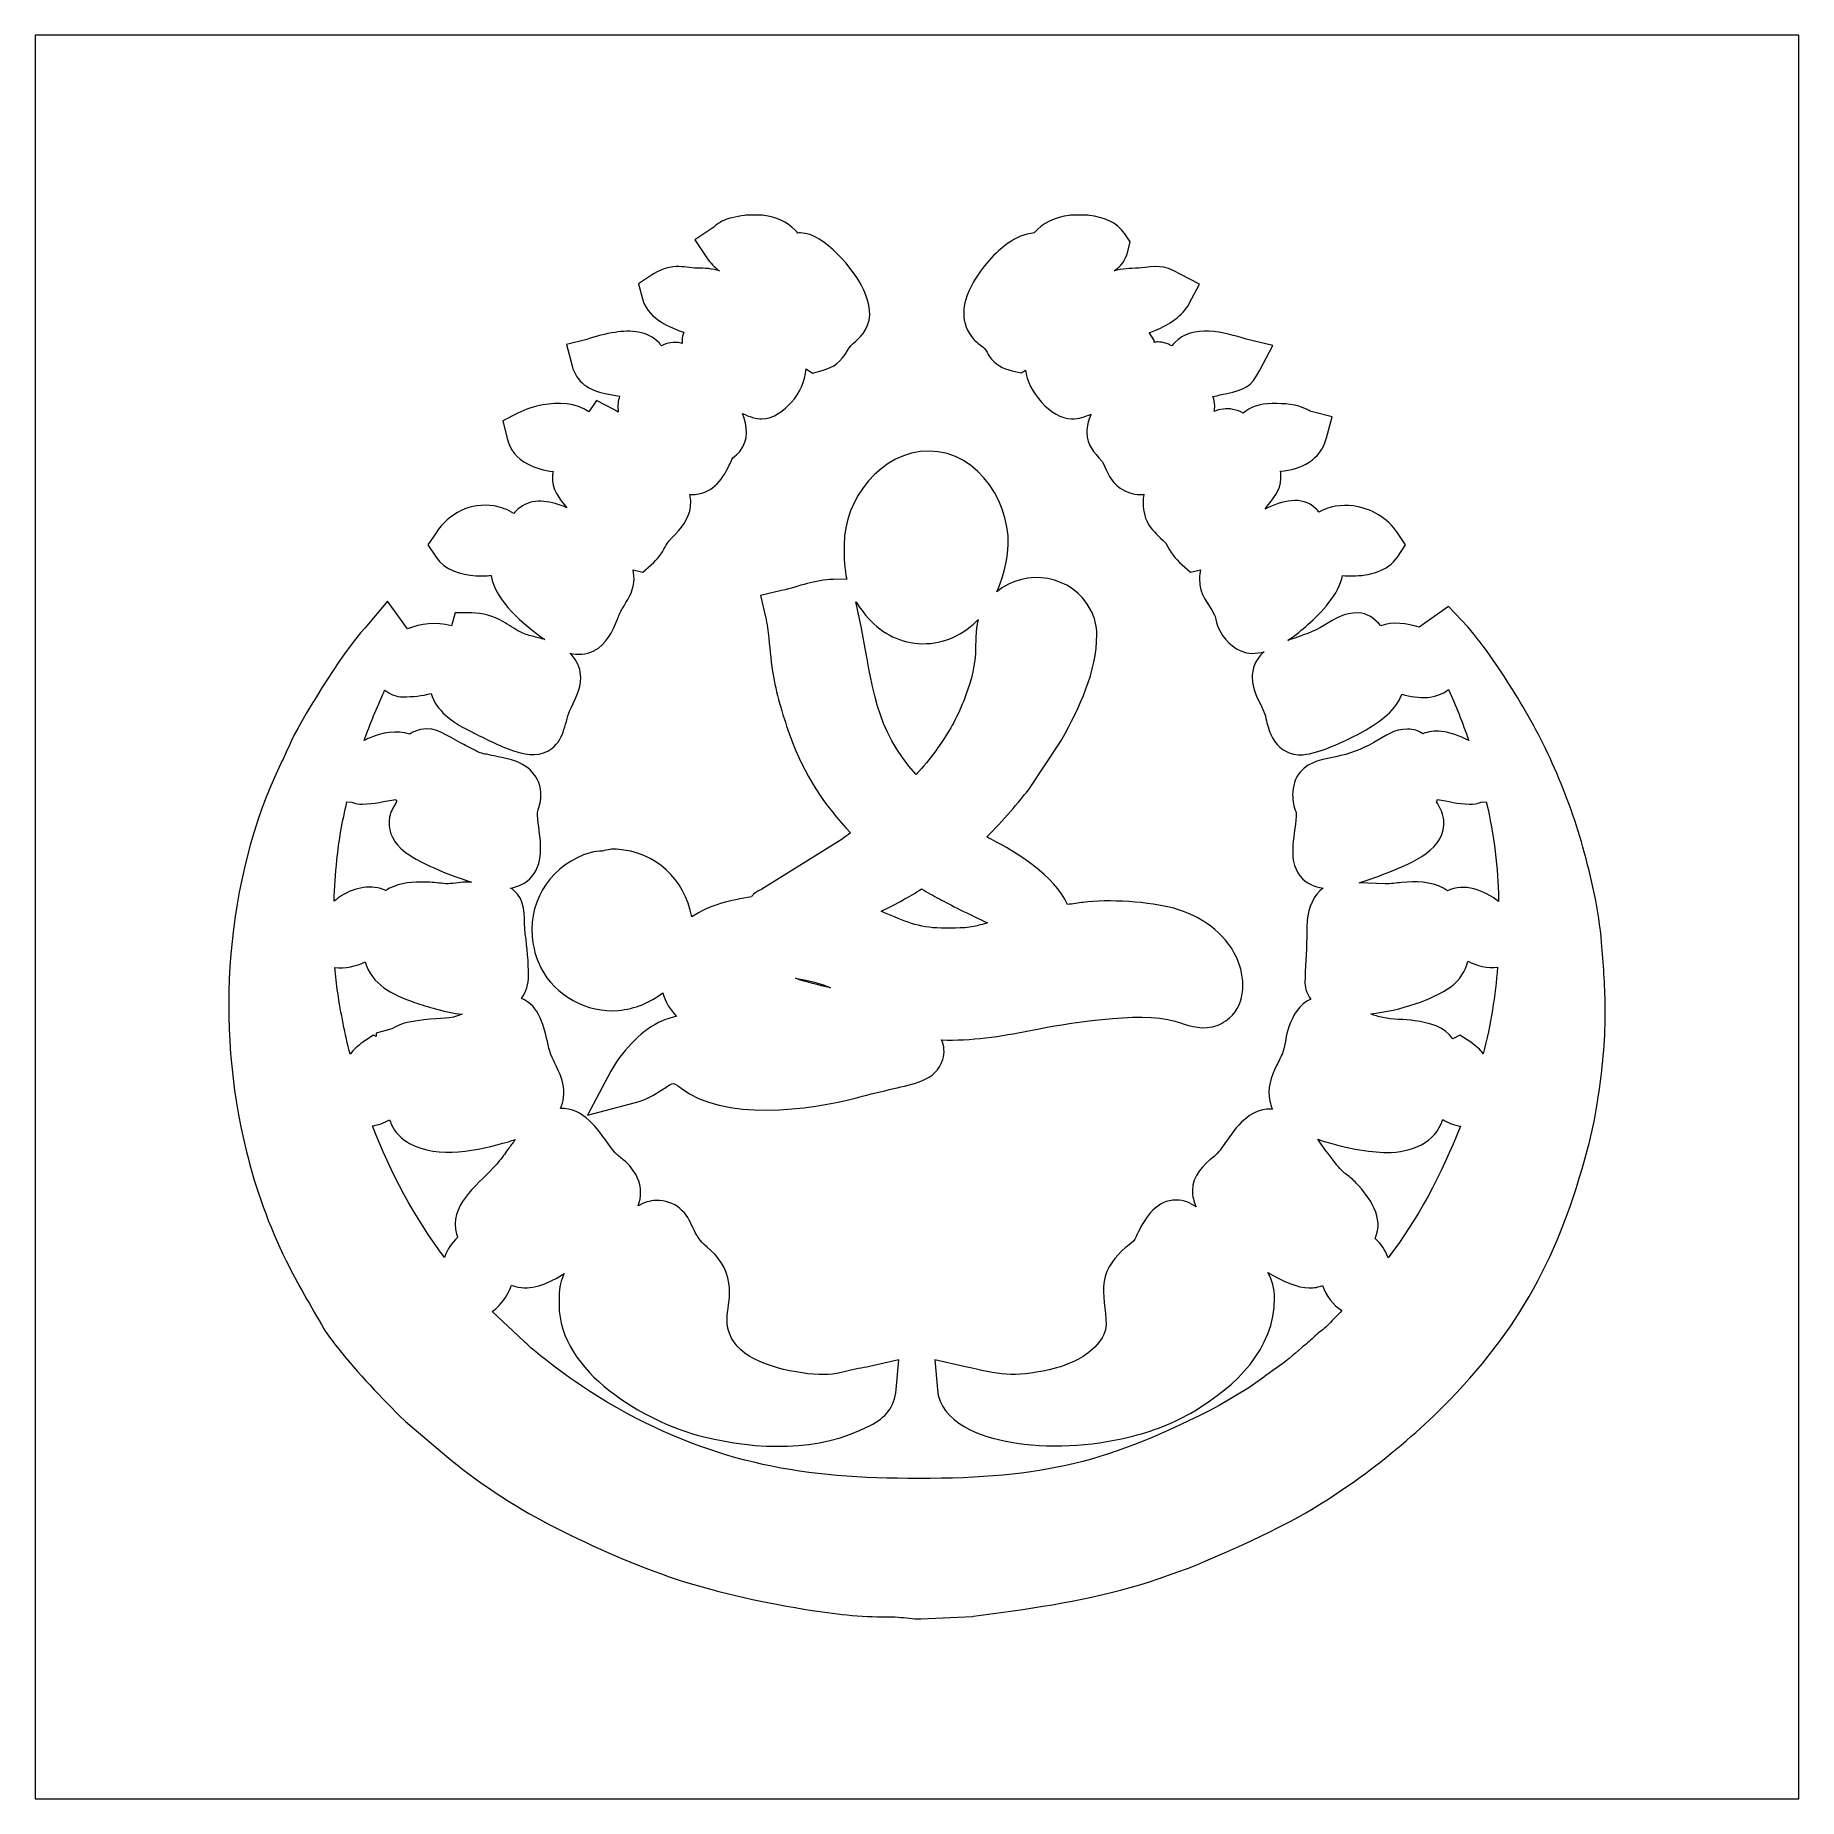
# Model space of a CAD drawing. Header units: inches. Extents: x 2.32 to 5.16, y 8.5 to 11.34.
import ezdxf

# ---------------------------------------------------------------- set-up
doc = ezdxf.new("R2010")
doc.units = ezdxf.units.IN
doc.header["$MEASUREMENT"] = 0
doc.layers.add('Layer 1', color=7, linetype='Continuous')

msp = doc.modelspace()

# ---------------------------------------------------------------- linework, layer by layer
at = {"layer": 'Layer 1', "color": 250, "lineweight": 18}
msp.add_lwpolyline([(2.3171, 8.5), (5.1585, 8.5), (5.1585, 11.3415), (2.3171, 11.3415), (2.3171, 8.5)], close=True, dxfattribs=at)
at = {"layer": 'Layer 1', "color": 250, "lineweight": 9}
for points, knots in [([(3.2886, 9.4553), (3.2972, 9.4606), (3.3069, 9.4639), (3.3179, 9.4639), (3.3179, 9.4639), (3.3319, 9.4639), (3.3451, 9.46), (3.3559, 9.4509), (3.3559, 9.4509), (3.3773, 9.4329), (3.3751, 9.408), (3.3995, 9.3888), (3.3995, 9.3888), (3.4186, 9.3738), (3.4314, 9.3549), (3.4347, 9.3305), (3.4347, 9.3305), (3.4404, 9.2897), (3.4176, 9.2652), (3.4482, 9.2291), (3.4482, 9.2291), (3.4748, 9.1978), (3.5479, 9.1833), (3.5872, 9.1833), (3.5872, 9.1833), (3.6078, 9.1833), (3.6237, 9.1891), (3.6433, 9.1931), (3.6433, 9.1931), (3.6494, 9.1943), (3.6555, 9.1951), (3.6615, 9.1965), (3.6615, 9.1965), (3.6615, 9.1965), (3.7083, 9.2074), (3.7083, 9.2074), (3.7083, 9.2074), (3.7083, 9.2074), (3.7043, 9.1595), (3.7043, 9.1595), (3.7043, 9.1595), (3.7018, 9.1301), (3.687, 9.1142), (3.6621, 9.1012), (3.6621, 9.1012), (3.5799, 9.0581), (3.48, 9.0619), (3.3922, 9.0837), (3.3922, 9.0837), (3.2998, 9.1067), (3.161, 9.1877), (3.161, 9.2957), (3.161, 9.2957), (3.161, 9.2957), (3.161, 9.3098), (3.161, 9.3098), (3.161, 9.3098), (3.161, 9.3242), (3.1639, 9.3361), (3.1695, 9.3463), (3.1695, 9.3463), (3.1463, 9.3317), (3.1207, 9.3196), (3.095, 9.3245), (3.095, 9.3245), (3.0914, 9.3252), (3.0878, 9.3262), (3.0844, 9.3275), (3.0844, 9.3275), (3.0807, 9.3164), (3.0747, 9.3061), (3.0667, 9.2972), (3.0667, 9.2972), (3.0622, 9.2922), (3.0579, 9.2883), (3.0535, 9.2853), (3.0535, 9.2853), (3.0535, 9.2853), (3.1042, 9.2371), (3.1042, 9.2371), (3.1042, 9.2371), (3.1106, 9.2313), (3.1167, 9.2254), (3.1235, 9.22), (3.1235, 9.22), (3.165, 9.1866), (3.208, 9.1557), (3.2546, 9.1297), (3.2546, 9.1297), (3.4181, 9.0387), (3.5551, 9.016), (3.7403, 9.016), (3.7403, 9.016), (3.9428, 9.016), (4.046, 9.0413), (4.2249, 9.1334), (4.2249, 9.1334), (4.2249, 9.1334), (4.2723, 9.1623), (4.2723, 9.1623), (4.2723, 9.1623), (4.2875, 9.1721), (4.3015, 9.1835), (4.3165, 9.1937), (4.3165, 9.1937), (4.3308, 9.2034), (4.3443, 9.215), (4.3573, 9.2263), (4.3573, 9.2263), (4.3638, 9.232), (4.3705, 9.2371), (4.3767, 9.2432), (4.3767, 9.2432), (4.3834, 9.2499), (4.3907, 9.2544), (4.3971, 9.2606), (4.3971, 9.2606), (4.406, 9.2691), (4.4143, 9.278), (4.4225, 9.2869), (4.4225, 9.2869), (4.4077, 9.2956), (4.3972, 9.3101), (4.3913, 9.3269), (4.3913, 9.3269), (4.3851, 9.3244), (4.378, 9.323), (4.3696, 9.323), (4.3696, 9.323), (4.3517, 9.323), (4.3262, 9.3346), (4.3032, 9.3478), (4.3032, 9.3478), (4.3104, 9.3357), (4.3139, 9.322), (4.3139, 9.307), (4.3139, 9.307), (4.3139, 9.2237), (4.2514, 9.1651), (4.1853, 9.1251), (4.1853, 9.1251), (4.1525, 9.1053), (4.1159, 9.0916), (4.0788, 9.0825), (4.0788, 9.0825), (4.0184, 9.0678), (3.9485, 9.064), (3.8871, 9.0749), (3.8871, 9.0749), (3.8418, 9.0829), (3.7752, 9.1048), (3.7706, 9.1595), (3.7706, 9.1595), (3.7706, 9.1595), (3.7666, 9.2074), (3.7666, 9.2074), (3.7666, 9.2074), (3.7666, 9.2074), (3.8134, 9.1965), (3.8134, 9.1965), (3.8134, 9.1965), (3.8712, 9.1831), (3.8919, 9.1784), (3.951, 9.1911), (3.951, 9.1911), (3.9658, 9.1944), (3.9844, 9.2012), (3.9978, 9.2084), (3.9978, 9.2084), (4.0174, 9.2189), (4.0426, 9.24), (4.0426, 9.2645), (4.0426, 9.2645), (4.0426, 9.287), (4.0356, 9.3119), (4.0392, 9.3334), (4.0392, 9.3334), (4.043, 9.3564), (4.0567, 9.3731), (4.0738, 9.388), (4.0738, 9.388), (4.0778, 9.3914), (4.0829, 9.395), (4.0866, 9.3985), (4.0866, 9.3985), (4.0892, 9.402), (4.0925, 9.4093), (4.0944, 9.4131), (4.0944, 9.4131), (4.1066, 9.4379), (4.1244, 9.4649), (4.1555, 9.4647), (4.1555, 9.4647), (4.1679, 9.4646), (4.1782, 9.4601), (4.1874, 9.4535), (4.1874, 9.4535), (4.1837, 9.4621), (4.1815, 9.471), (4.1815, 9.4799), (4.1815, 9.4799), (4.1815, 9.5034), (4.1989, 9.5216), (4.2164, 9.5349), (4.2164, 9.5349), (4.2227, 9.5397), (4.2299, 9.5504), (4.2345, 9.5569), (4.2345, 9.5569), (4.2525, 9.5823), (4.2724, 9.6113), (4.3072, 9.6113), (4.3072, 9.6113), (4.3084, 9.6113), (4.3095, 9.6113), (4.3106, 9.6112), (4.3106, 9.6112), (4.3087, 9.6152), (4.3073, 9.6194), (4.3063, 9.6238), (4.3063, 9.6238), (4.3017, 9.6442), (4.3084, 9.6634), (4.3172, 9.6816), (4.3172, 9.6816), (4.3203, 9.688), (4.3253, 9.6966), (4.3274, 9.7032), (4.3274, 9.7032), (4.3315, 9.7163), (4.3321, 9.7298), (4.3368, 9.7435), (4.3368, 9.7435), (4.3434, 9.7626), (4.3541, 9.7803), (4.3726, 9.7884), (4.3726, 9.7884), (4.3667, 9.7958), (4.3629, 9.8045), (4.3629, 9.8144), (4.3629, 9.8144), (4.3629, 9.839), (4.366, 9.8634), (4.3657, 9.8878), (4.3657, 9.8878), (4.3657, 9.8969), (4.3656, 9.9059), (4.3665, 9.915), (4.3665, 9.915), (4.3686, 9.936), (4.3767, 9.9561), (4.3923, 9.9674), (4.3923, 9.9674), (4.3782, 9.969), (4.3652, 9.9745), (4.3554, 9.9865), (4.3554, 9.9865), (4.3323, 10.015), (4.3488, 10.0563), (4.3488, 10.0894), (4.3488, 10.0894), (4.3488, 10.0894), (4.3488, 10.0895), (4.3488, 10.0895), (4.3488, 10.0895), (4.3443, 10.0986), (4.3431, 10.107), (4.3431, 10.1177), (4.3431, 10.1177), (4.3431, 10.1314), (4.3468, 10.1443), (4.3559, 10.1548), (4.3559, 10.1548), (4.3707, 10.172), (4.3918, 10.1744), (4.4125, 10.1788), (4.4125, 10.1788), (4.4349, 10.1836), (4.4538, 10.1904), (4.4738, 10.202), (4.4738, 10.202), (4.4912, 10.2121), (4.5068, 10.2236), (4.5283, 10.2236), (4.5283, 10.2236), (4.5377, 10.2236), (4.5459, 10.2208), (4.5529, 10.216), (4.5529, 10.216), (4.5619, 10.2195), (4.5721, 10.2209), (4.5822, 10.2197), (4.5822, 10.2197), (4.5961, 10.218), (4.612, 10.2129), (4.6268, 10.2051), (4.6268, 10.2051), (4.6169, 10.2341), (4.6059, 10.2618), (4.5941, 10.2872), (4.5941, 10.2872), (4.5756, 10.2721), (4.5461, 10.2712), (4.5192, 10.2799), (4.5192, 10.2799), (4.5177, 10.2758), (4.5157, 10.2716), (4.5133, 10.2675), (4.5133, 10.2675), (4.4994, 10.2436), (4.4664, 10.2242), (4.4422, 10.2119), (4.4422, 10.2119), (4.4214, 10.2013), (4.3788, 10.182), (4.3554, 10.182), (4.3554, 10.182), (4.3456, 10.182), (4.3361, 10.1847), (4.3279, 10.1902), (4.3279, 10.1902), (4.3125, 10.2004), (4.306, 10.2165), (4.3017, 10.2336), (4.3017, 10.2336), (4.3006, 10.2379), (4.2996, 10.2437), (4.2981, 10.2477), (4.2981, 10.2477), (4.2902, 10.2681), (4.2779, 10.284), (4.2779, 10.3077), (4.2779, 10.3077), (4.2779, 10.3157), (4.2797, 10.3236), (4.2833, 10.3308), (4.2833, 10.3308), (4.2869, 10.338), (4.2917, 10.3436), (4.2973, 10.3482), (4.2973, 10.3482), (4.2843, 10.3446), (4.2712, 10.3443), (4.2594, 10.3495), (4.2594, 10.3495), (4.2407, 10.3578), (4.2258, 10.3757), (4.2203, 10.3954), (4.2203, 10.3954), (4.2194, 10.3987), (4.2187, 10.4018), (4.2181, 10.4051), (4.2181, 10.4051), (4.2177, 10.4059), (4.2174, 10.4066), (4.217, 10.4073), (4.217, 10.4073), (4.2063, 10.4304), (4.1929, 10.4361), (4.1929, 10.4664), (4.1929, 10.4664), (4.1929, 10.471), (4.1935, 10.4756), (4.1948, 10.4802), (4.1948, 10.4802), (4.1948, 10.4802), (4.1787, 10.4765), (4.1787, 10.4765), (4.1787, 10.4765), (4.1787, 10.4765), (4.1652, 10.4882), (4.1652, 10.4882), (4.1652, 10.4882), (4.1527, 10.499), (4.1466, 10.5076), (4.1394, 10.5221), (4.1394, 10.5221), (4.1392, 10.5225), (4.139, 10.523), (4.1387, 10.5234), (4.1387, 10.5234), (4.1385, 10.5237), (4.1382, 10.524), (4.1379, 10.5242), (4.1379, 10.5242), (4.1169, 10.5432), (4.1021, 10.5569), (4.1021, 10.5883), (4.1021, 10.5883), (4.1021, 10.5929), (4.1026, 10.5974), (4.1033, 10.6019), (4.1033, 10.6019), (4.1014, 10.6016), (4.0994, 10.6015), (4.0975, 10.6015), (4.0975, 10.6015), (4.0858, 10.6015), (4.0747, 10.605), (4.0652, 10.6118), (4.0652, 10.6118), (4.0494, 10.6232), (4.0446, 10.637), (4.0374, 10.653), (4.0374, 10.653), (4.0369, 10.6538), (4.0361, 10.6547), (4.0355, 10.6554), (4.0355, 10.6554), (4.0229, 10.6699), (4.0114, 10.6802), (4.0114, 10.7017), (4.0114, 10.7017), (4.0114, 10.7108), (4.014, 10.7209), (4.018, 10.7312), (4.018, 10.7312), (4.0088, 10.7265), (3.9987, 10.7234), (3.9869, 10.7234), (3.9869, 10.7234), (3.9538, 10.7234), (3.9159, 10.7686), (3.9125, 10.8018), (3.9125, 10.8018), (3.9125, 10.8018), (3.9059, 10.7974), (3.9059, 10.7974), (3.9059, 10.7974), (3.9059, 10.7974), (3.8911, 10.8008), (3.8911, 10.8008), (3.8911, 10.8008), (3.876, 10.8044), (3.8635, 10.8111), (3.8545, 10.824), (3.8545, 10.824), (3.8522, 10.8273), (3.8491, 10.8344), (3.8464, 10.8368), (3.8464, 10.8368), (3.8408, 10.842), (3.835, 10.8455), (3.8295, 10.8515), (3.8295, 10.8515), (3.8183, 10.8635), (3.813, 10.8781), (3.813, 10.8945), (3.813, 10.8945), (3.813, 10.922), (3.8326, 10.9531), (3.8497, 10.9737), (3.8497, 10.9737), (3.8683, 10.996), (3.8963, 11.0209), (3.9268, 11.0229), (3.9268, 11.0229), (3.9395, 11.0391), (3.9611, 11.0484), (3.983, 11.0511), (3.983, 11.0511), (3.983, 11.0511), (3.9851, 11.0514), (3.9851, 11.0514), (3.9851, 11.0514), (3.9851, 11.0514), (4.0136, 11.0514), (4.0136, 11.0514), (4.0136, 11.0514), (4.0136, 11.0514), (4.0157, 11.0511), (4.0157, 11.0511), (4.0157, 11.0511), (4.037, 11.0485), (4.0602, 11.0403), (4.0727, 11.0216), (4.0727, 11.0216), (4.0727, 11.0216), (4.0815, 11.0085), (4.0815, 11.0085), (4.0815, 11.0085), (4.0815, 11.0085), (4.0774, 10.9932), (4.0774, 10.9932), (4.0774, 10.9932), (4.0732, 10.9773), (4.0672, 10.9701), (4.0556, 10.9621), (4.0556, 10.9621), (4.0679, 10.9653), (4.0814, 10.9654), (4.0946, 10.9664), (4.0946, 10.9664), (4.1262, 10.9688), (4.1309, 10.9731), (4.162, 10.9566), (4.162, 10.9566), (4.162, 10.9566), (4.1929, 10.9402), (4.1929, 10.9402), (4.1929, 10.9402), (4.1929, 10.9402), (4.1766, 10.9093), (4.1766, 10.9093), (4.1766, 10.9093), (4.1661, 10.8895), (4.1427, 10.8747), (4.1226, 10.8663), (4.1226, 10.8663), (4.1191, 10.8649), (4.1155, 10.8635), (4.1118, 10.8623), (4.1118, 10.8623), (4.1118, 10.8623), (4.1206, 10.8491), (4.1206, 10.8491), (4.1206, 10.8491), (4.1206, 10.8491), (4.1195, 10.8468), (4.1195, 10.8468), (4.1195, 10.8468), (4.1216, 10.8471), (4.1237, 10.8473), (4.1258, 10.8473), (4.1258, 10.8473), (4.1338, 10.8473), (4.1415, 10.8448), (4.1486, 10.8409), (4.1486, 10.8409), (4.1499, 10.8427), (4.1513, 10.8444), (4.1529, 10.8461), (4.1529, 10.8461), (4.1812, 10.8765), (4.2337, 10.8629), (4.2684, 10.8517), (4.2684, 10.8517), (4.2684, 10.8517), (4.3112, 10.8417), (4.3112, 10.8417), (4.3112, 10.8417), (4.3112, 10.8417), (4.29, 10.8016), (4.29, 10.8016), (4.29, 10.8016), (4.2758, 10.7747), (4.2655, 10.7702), (4.2369, 10.7644), (4.2369, 10.7644), (4.2294, 10.7629), (4.2222, 10.7609), (4.2147, 10.7595), (4.2147, 10.7595), (4.2164, 10.7543), (4.2175, 10.7491), (4.2175, 10.7442), (4.2175, 10.7442), (4.2175, 10.7413), (4.2172, 10.7384), (4.2167, 10.7353), (4.2167, 10.7353), (4.2261, 10.7391), (4.2361, 10.7407), (4.2469, 10.7387), (4.2469, 10.7387), (4.2531, 10.7375), (4.2586, 10.7354), (4.2634, 10.7324), (4.2634, 10.7324), (4.2741, 10.7419), (4.2896, 10.748), (4.3101, 10.748), (4.3101, 10.748), (4.3299, 10.748), (4.3487, 10.7475), (4.3667, 10.7382), (4.3667, 10.7382), (4.3691, 10.737), (4.3704, 10.7362), (4.3729, 10.7355), (4.3729, 10.7355), (4.3729, 10.7355), (4.4068, 10.7265), (4.4068, 10.7265), (4.4068, 10.7265), (4.4068, 10.7265), (4.3977, 10.6927), (4.3977, 10.6927), (4.3977, 10.6927), (4.3883, 10.6572), (4.3566, 10.642), (4.3233, 10.6389), (4.3233, 10.6389), (4.3241, 10.6353), (4.3244, 10.6314), (4.3243, 10.6273), (4.3243, 10.6273), (4.3236, 10.6073), (4.3112, 10.5947), (4.3, 10.5798), (4.3, 10.5798), (4.2995, 10.5792), (4.299, 10.5785), (4.2984, 10.5778), (4.2984, 10.5778), (4.3264, 10.5917), (4.358, 10.6001), (4.38, 10.5792), (4.38, 10.5792), (4.3821, 10.5772), (4.3839, 10.5751), (4.3855, 10.5729), (4.3855, 10.5729), (4.4017, 10.5828), (4.4221, 10.5855), (4.4409, 10.583), (4.4409, 10.583), (4.4694, 10.5792), (4.496, 10.5638), (4.5121, 10.5398), (4.5121, 10.5398), (4.5121, 10.5398), (4.5251, 10.5203), (4.5251, 10.5203), (4.5251, 10.5203), (4.5251, 10.5203), (4.5121, 10.5008), (4.5121, 10.5008), (4.5121, 10.5008), (4.4966, 10.4777), (4.4658, 10.4706), (4.4397, 10.4703), (4.4397, 10.4703), (4.4346, 10.4703), (4.4291, 10.4705), (4.4235, 10.471), (4.4235, 10.471), (4.4181, 10.441), (4.3887, 10.4106), (4.3678, 10.392), (4.3678, 10.392), (4.359, 10.3841), (4.3477, 10.3748), (4.3351, 10.3665), (4.3351, 10.3665), (4.3365, 10.3669), (4.3379, 10.3674), (4.3393, 10.3679), (4.3393, 10.3679), (4.3587, 10.3742), (4.3769, 10.3802), (4.3945, 10.3909), (4.3945, 10.3909), (4.4135, 10.4024), (4.4245, 10.4107), (4.449, 10.4107), (4.449, 10.4107), (4.4624, 10.4107), (4.4757, 10.4017), (4.485, 10.3897), (4.485, 10.3897), (4.504, 10.3974), (4.5278, 10.3938), (4.5471, 10.3876), (4.5471, 10.3876), (4.5471, 10.3876), (4.594, 10.4211), (4.594, 10.4211), (4.594, 10.4211), (4.594, 10.4211), (4.6257, 10.3875), (4.6257, 10.3875), (4.6257, 10.3875), (4.6499, 10.3606), (4.6831, 10.3099), (4.6963, 10.2889), (4.6963, 10.2889), (4.7206, 10.2503), (4.743, 10.2105), (4.7615, 10.1688), (4.7615, 10.1688), (4.7811, 10.1248), (4.7978, 10.0795), (4.8109, 10.0331), (4.8109, 10.0331), (4.8247, 9.9837), (4.8366, 9.9308), (4.8409, 9.8797), (4.8409, 9.8797), (4.8438, 9.8459), (4.8463, 9.812), (4.8468, 9.7781), (4.8468, 9.7781), (4.8468, 9.7781), (4.8468, 9.7559), (4.8468, 9.7559), (4.8468, 9.7559), (4.8462, 9.7111), (4.841, 9.6671), (4.8343, 9.6229), (4.8343, 9.6229), (4.8304, 9.5975), (4.8249, 9.5712), (4.8183, 9.5464), (4.8183, 9.5464), (4.7729, 9.3768), (4.7092, 9.2556), (4.585, 9.1313), (4.585, 9.1313), (4.5121, 9.0584), (4.4132, 8.9831), (4.3209, 8.9374), (4.3209, 8.9374), (4.2432, 8.8989), (4.165, 8.8638), (4.0814, 8.8403), (4.0814, 8.8403), (3.9992, 8.8172), (3.9137, 8.8052), (3.8291, 8.794), (3.8291, 8.794), (3.8291, 8.794), (3.8276, 8.7938), (3.8276, 8.7938), (3.8276, 8.7938), (3.8276, 8.7938), (3.7439, 8.7901), (3.7439, 8.7901), (3.7439, 8.7901), (3.7439, 8.7901), (3.7352, 8.7901), (3.7352, 8.7901), (3.7352, 8.7901), (3.7352, 8.7901), (3.7344, 8.7901), (3.7344, 8.7901), (3.7344, 8.7901), (3.7221, 8.7907), (3.7104, 8.793), (3.698, 8.793), (3.698, 8.793), (3.6537, 8.7927), (3.6128, 8.7965), (3.5691, 8.8034), (3.5691, 8.8034), (3.4951, 8.8152), (3.4225, 8.8301), (3.3512, 8.8535), (3.3512, 8.8535), (3.2836, 8.8757), (3.2194, 8.9048), (3.1558, 8.9365), (3.1558, 8.9365), (3.0993, 8.9647), (3.0361, 9.0053), (2.9873, 9.0453), (2.9873, 9.0453), (2.9873, 9.0453), (2.9136, 9.1076), (2.9136, 9.1076), (2.9136, 9.1076), (2.9136, 9.1076), (2.9125, 9.1087), (2.9125, 9.1087), (2.9125, 9.1087), (2.8739, 9.1474), (2.838, 9.1839), (2.804, 9.2271), (2.804, 9.2271), (2.7959, 9.2374), (2.789, 9.2457), (2.7822, 9.2572), (2.7822, 9.2572), (2.7612, 9.2932), (2.7401, 9.3293), (2.7215, 9.3666), (2.7215, 9.3666), (2.6928, 9.4243), (2.6724, 9.482), (2.6569, 9.5446), (2.6569, 9.5446), (2.6069, 9.7457), (2.6224, 9.9801), (2.7128, 10.1679), (2.7128, 10.1679), (2.7175, 10.1778), (2.7221, 10.1876), (2.7265, 10.1977), (2.7265, 10.1977), (2.7414, 10.2322), (2.8103, 10.3457), (2.8484, 10.3869), (2.8484, 10.3869), (2.8484, 10.3869), (2.8846, 10.4296), (2.8846, 10.4296), (2.8846, 10.4296), (2.8846, 10.4296), (2.9167, 10.3848), (2.9167, 10.3848), (2.9167, 10.3848), (2.9389, 10.3943), (2.9619, 10.396), (2.9879, 10.3901), (2.9879, 10.3901), (2.9879, 10.3901), (2.9934, 10.4107), (2.9934, 10.4107), (2.9934, 10.4107), (2.9934, 10.4107), (3.0203, 10.4107), (3.0203, 10.4107), (3.0203, 10.4107), (3.0385, 10.4107), (3.0548, 10.4056), (3.0707, 10.3969), (3.0707, 10.3969), (3.0802, 10.3917), (3.0889, 10.3851), (3.0983, 10.38), (3.0983, 10.38), (3.1039, 10.377), (3.1116, 10.3749), (3.1177, 10.3732), (3.1177, 10.3732), (3.1246, 10.3714), (3.1315, 10.3696), (3.1383, 10.3676), (3.1383, 10.3676), (3.1033, 10.3926), (3.0591, 10.4287), (3.0516, 10.471), (3.0516, 10.471), (3.043, 10.4703), (3.0344, 10.4703), (3.0271, 10.4707), (3.0271, 10.4707), (3.0028, 10.4721), (2.9771, 10.4795), (2.9628, 10.5008), (2.9628, 10.5008), (2.9628, 10.5008), (2.9498, 10.5203), (2.9498, 10.5203), (2.9498, 10.5203), (2.9498, 10.5203), (2.9628, 10.5398), (2.9628, 10.5398), (2.9628, 10.5398), (2.9839, 10.5712), (3.0185, 10.5892), (3.0565, 10.583), (3.0565, 10.583), (3.0673, 10.5812), (3.0785, 10.5772), (3.0884, 10.5711), (3.0884, 10.5711), (3.0921, 10.5759), (3.0967, 10.5799), (3.102, 10.5831), (3.102, 10.5831), (3.1228, 10.5957), (3.1489, 10.591), (3.1737, 10.5799), (3.1737, 10.5799), (3.1613, 10.5948), (3.1491, 10.6105), (3.1504, 10.6311), (3.1504, 10.6311), (3.1506, 10.6337), (3.151, 10.6362), (3.1515, 10.6386), (3.1515, 10.6386), (3.1369, 10.64), (3.1226, 10.6442), (3.1111, 10.6503), (3.1111, 10.6503), (3.0924, 10.6601), (3.0817, 10.6729), (3.0769, 10.6938), (3.0769, 10.6938), (3.0769, 10.6938), (3.0707, 10.72), (3.0707, 10.72), (3.0707, 10.72), (3.0707, 10.72), (3.0946, 10.7326), (3.0946, 10.7326), (3.0946, 10.7326), (3.1069, 10.7392), (3.1212, 10.7434), (3.1349, 10.7458), (3.1349, 10.7458), (3.1586, 10.7499), (3.189, 10.7498), (3.209, 10.7346), (3.209, 10.7346), (3.209, 10.7346), (3.2213, 10.7531), (3.2213, 10.7531), (3.2213, 10.7531), (3.2213, 10.7531), (3.2492, 10.7383), (3.2492, 10.7383), (3.2492, 10.7383), (3.2516, 10.737), (3.2541, 10.7357), (3.2565, 10.7342), (3.2565, 10.7342), (3.2559, 10.7387), (3.2557, 10.7434), (3.2562, 10.7481), (3.2562, 10.7481), (3.2565, 10.7522), (3.2573, 10.7561), (3.2585, 10.7598), (3.2585, 10.7598), (3.2507, 10.7612), (3.2429, 10.763), (3.2354, 10.7644), (3.2354, 10.7644), (3.2096, 10.7694), (3.1892, 10.7819), (3.182, 10.8089), (3.182, 10.8089), (3.182, 10.8089), (3.1729, 10.8433), (3.1729, 10.8433), (3.1729, 10.8433), (3.1729, 10.8433), (3.2059, 10.8515), (3.2059, 10.8515), (3.2059, 10.8515), (3.2205, 10.8565), (3.2361, 10.8606), (3.2513, 10.8628), (3.2513, 10.8628), (3.2759, 10.8665), (3.3041, 10.8654), (3.3223, 10.8457), (3.3223, 10.8457), (3.3236, 10.8442), (3.3248, 10.8427), (3.326, 10.8412), (3.326, 10.8412), (3.3353, 10.8457), (3.3457, 10.8477), (3.357, 10.8456), (3.357, 10.8456), (3.3579, 10.8454), (3.3588, 10.8452), (3.3596, 10.845), (3.3596, 10.845), (3.3595, 10.8464), (3.3594, 10.8478), (3.3594, 10.8491), (3.3594, 10.8491), (3.3594, 10.8544), (3.3603, 10.859), (3.3619, 10.8631), (3.3619, 10.8631), (3.3606, 10.8635), (3.3594, 10.8639), (3.3582, 10.8643), (3.3582, 10.8643), (3.333, 10.8725), (3.3028, 10.8891), (3.2954, 10.9166), (3.2954, 10.9166), (3.2954, 10.9166), (3.289, 10.9408), (3.289, 10.9408), (3.289, 10.9408), (3.289, 10.9408), (3.3098, 10.9547), (3.3098, 10.9547), (3.3098, 10.9547), (3.3221, 10.963), (3.3348, 10.9682), (3.3498, 10.9688), (3.3498, 10.9688), (3.3612, 10.9692), (3.3721, 10.9664), (3.3834, 10.9663), (3.3834, 10.9663), (3.3957, 10.9662), (3.4081, 10.9655), (3.4194, 10.9619), (3.4194, 10.9619), (3.4115, 10.9679), (3.4047, 10.9748), (3.3994, 10.9827), (3.3994, 10.9827), (3.3994, 10.9827), (3.3799, 11.0118), (3.3799, 11.0118), (3.3799, 11.0118), (3.3799, 11.0118), (3.409, 11.0313), (3.409, 11.0313), (3.409, 11.0313), (3.4109, 11.0326), (3.4126, 11.0344), (3.4145, 11.0359), (3.4145, 11.0359), (3.4222, 11.0422), (3.4304, 11.0451), (3.4399, 11.0475), (3.4399, 11.0475), (3.4465, 11.0491), (3.4531, 11.0503), (3.4599, 11.0511), (3.4599, 11.0511), (3.4599, 11.0511), (3.4619, 11.0514), (3.4619, 11.0514), (3.4619, 11.0514), (3.4619, 11.0514), (3.489, 11.0514), (3.489, 11.0514), (3.489, 11.0514), (3.489, 11.0514), (3.4913, 11.051), (3.4913, 11.051), (3.4913, 11.051), (3.5099, 11.0485), (3.5281, 11.0412), (3.5414, 11.0276), (3.5414, 11.0276), (3.5429, 11.0261), (3.5444, 11.0245), (3.5457, 11.0228), (3.5457, 11.0228), (3.5472, 11.0229), (3.5488, 11.023), (3.5503, 11.023), (3.5503, 11.023), (3.5881, 11.023), (3.6376, 10.963), (3.6522, 10.9308), (3.6522, 10.9308), (3.6617, 10.9098), (3.6665, 10.8875), (3.6545, 10.8663), (3.6545, 10.8663), (3.6462, 10.8517), (3.632, 10.8453), (3.6256, 10.8334), (3.6256, 10.8334), (3.6164, 10.8162), (3.6038, 10.8062), (3.5849, 10.8011), (3.5849, 10.8011), (3.5849, 10.8011), (3.5696, 10.797), (3.5696, 10.797), (3.5696, 10.797), (3.5696, 10.797), (3.5594, 10.8038), (3.5594, 10.8038), (3.5594, 10.8038), (3.5575, 10.7838), (3.5487, 10.7652), (3.5354, 10.7501), (3.5354, 10.7501), (3.5238, 10.737), (3.5062, 10.7234), (3.488, 10.7234), (3.488, 10.7234), (3.4786, 10.7234), (3.4678, 10.7266), (3.4565, 10.7322), (3.4565, 10.7322), (3.4646, 10.7117), (3.4674, 10.6898), (3.4521, 10.671), (3.4521, 10.671), (3.4484, 10.6666), (3.4451, 10.6643), (3.4413, 10.6607), (3.4413, 10.6607), (3.4391, 10.6575), (3.437, 10.652), (3.4354, 10.6487), (3.4354, 10.6487), (3.423, 10.6231), (3.4064, 10.6015), (3.3746, 10.6015), (3.3746, 10.6015), (3.3737, 10.6015), (3.3728, 10.6015), (3.3719, 10.6016), (3.3719, 10.6016), (3.3736, 10.5929), (3.3738, 10.584), (3.3715, 10.5749), (3.3715, 10.5749), (3.3664, 10.5546), (3.3521, 10.5414), (3.3384, 10.5269), (3.3384, 10.5269), (3.3358, 10.5242), (3.3342, 10.5209), (3.3325, 10.5177), (3.3325, 10.5177), (3.3262, 10.5059), (3.3199, 10.4971), (3.3097, 10.4882), (3.3097, 10.4882), (3.3097, 10.4882), (3.2962, 10.4765), (3.2962, 10.4765), (3.2962, 10.4765), (3.2962, 10.4765), (3.2802, 10.4802), (3.2802, 10.4802), (3.2802, 10.4802), (3.2817, 10.4739), (3.2823, 10.4672), (3.2816, 10.4601), (3.2816, 10.4601), (3.2797, 10.4431), (3.2711, 10.4312), (3.2626, 10.4172), (3.2626, 10.4172), (3.2596, 10.4123), (3.2572, 10.4057), (3.2551, 10.4004), (3.2551, 10.4004), (3.247, 10.3802), (3.2378, 10.3602), (3.2171, 10.3498), (3.2171, 10.3498), (3.2043, 10.3434), (3.1912, 10.3429), (3.1786, 10.346), (3.1786, 10.346), (3.1871, 10.3377), (3.1932, 10.3274), (3.1952, 10.3148), (3.1952, 10.3148), (3.1987, 10.293), (3.1892, 10.2764), (3.1804, 10.2578), (3.1804, 10.2578), (3.1698, 10.2354), (3.1707, 10.2087), (3.1496, 10.1924), (3.1496, 10.1924), (3.1321, 10.1789), (3.1113, 10.1809), (3.0916, 10.1872), (3.0916, 10.1872), (3.0692, 10.1944), (3.0456, 10.2063), (3.0245, 10.2168), (3.0245, 10.2168), (3.0217, 10.2182), (3.0188, 10.2196), (3.016, 10.2211), (3.016, 10.2211), (2.9881, 10.2352), (2.9627, 10.2537), (2.9549, 10.2809), (2.9549, 10.2809), (2.9403, 10.2769), (2.9248, 10.2755), (2.9097, 10.2755), (2.9097, 10.2755), (2.899, 10.2755), (2.8885, 10.2796), (2.8801, 10.2863), (2.8801, 10.2863), (2.8797, 10.2855), (2.8793, 10.2847), (2.879, 10.2838), (2.879, 10.2838), (2.8674, 10.2582), (2.8566, 10.2319), (2.8471, 10.2051), (2.8471, 10.2051), (2.8498, 10.2066), (2.8525, 10.2078), (2.8552, 10.209), (2.8552, 10.209), (2.8757, 10.2179), (2.8992, 10.222), (2.9208, 10.2155), (2.9208, 10.2155), (2.9257, 10.2188), (2.9314, 10.2213), (2.938, 10.2227), (2.938, 10.2227), (2.9639, 10.228), (2.9804, 10.2124), (3.0011, 10.2019), (3.0011, 10.2019), (3.0095, 10.1976), (3.0179, 10.1932), (3.0263, 10.1888), (3.0263, 10.1888), (3.0286, 10.1876), (3.0315, 10.1861), (3.034, 10.1852), (3.034, 10.1852), (3.037, 10.1841), (3.0409, 10.1835), (3.0441, 10.1829), (3.0441, 10.1829), (3.0552, 10.1806), (3.0663, 10.1783), (3.0774, 10.1758), (3.0774, 10.1758), (3.1056, 10.1695), (3.1297, 10.1523), (3.1316, 10.1212), (3.1316, 10.1212), (3.1324, 10.108), (3.1293, 10.1008), (3.1262, 10.0893), (3.1262, 10.0893), (3.1263, 10.0854), (3.1266, 10.0815), (3.127, 10.0776), (3.127, 10.0776), (3.13, 10.0475), (3.139, 10.0116), (3.1173, 9.986), (3.1173, 9.986), (3.1082, 9.9753), (3.0961, 9.9695), (3.0828, 9.9674), (3.0828, 9.9674), (3.0871, 9.9648), (3.0909, 9.9615), (3.0942, 9.9574), (3.0942, 9.9574), (3.1083, 9.9395), (3.1039, 9.915), (3.1067, 9.8935), (3.1067, 9.8935), (3.1097, 9.8708), (3.1119, 9.8487), (3.1119, 9.8258), (3.1119, 9.8258), (3.1119, 9.8126), (3.1083, 9.8), (3.1005, 9.7894), (3.1005, 9.7894), (3.1022, 9.7888), (3.1038, 9.788), (3.1054, 9.7871), (3.1054, 9.7871), (3.1326, 9.7727), (3.138, 9.7367), (3.1448, 9.7095), (3.1448, 9.7095), (3.1518, 9.6816), (3.1724, 9.6625), (3.1684, 9.6301), (3.1684, 9.6301), (3.1676, 9.6236), (3.1658, 9.6176), (3.1632, 9.6122), (3.1632, 9.6122), (3.1674, 9.6123), (3.1718, 9.6121), (3.1762, 9.6112), (3.1762, 9.6112), (3.2105, 9.6048), (3.231, 9.5664), (3.2512, 9.541), (3.2512, 9.541), (3.2541, 9.5376), (3.2608, 9.5328), (3.2644, 9.5297), (3.2644, 9.5297), (3.2738, 9.5215), (3.282, 9.5126), (3.2871, 9.501), (3.2871, 9.501), (3.2942, 9.4851), (3.2938, 9.4697), (3.2886, 9.4553)], [0, 0, 0, 0, 0.003106, 0.003106, 0.003106, 0.003106, 0.006211, 0.006211, 0.006211, 0.006211, 0.009317, 0.009317, 0.009317, 0.009317, 0.012422, 0.012422, 0.012422, 0.012422, 0.015528, 0.015528, 0.015528, 0.015528, 0.018634, 0.018634, 0.018634, 0.018634, 0.021739, 0.021739, 0.021739, 0.021739, 0.024845, 0.024845, 0.024845, 0.024845, 0.02795, 0.02795, 0.02795, 0.02795, 0.031056, 0.031056, 0.031056, 0.031056, 0.034161, 0.034161, 0.034161, 0.034161, 0.037267, 0.037267, 0.037267, 0.037267, 0.040373, 0.040373, 0.040373, 0.040373, 0.043478, 0.043478, 0.043478, 0.043478, 0.046584, 0.046584, 0.046584, 0.046584, 0.049689, 0.049689, 0.049689, 0.049689, 0.052795, 0.052795, 0.052795, 0.052795, 0.055901, 0.055901, 0.055901, 0.055901, 0.059006, 0.059006, 0.059006, 0.059006, 0.062112, 0.062112, 0.062112, 0.062112, 0.065217, 0.065217, 0.065217, 0.065217, 0.068323, 0.068323, 0.068323, 0.068323, 0.071429, 0.071429, 0.071429, 0.071429, 0.074534, 0.074534, 0.074534, 0.074534, 0.07764, 0.07764, 0.07764, 0.07764, 0.080745, 0.080745, 0.080745, 0.080745, 0.083851, 0.083851, 0.083851, 0.083851, 0.086957, 0.086957, 0.086957, 0.086957, 0.090062, 0.090062, 0.090062, 0.090062, 0.093168, 0.093168, 0.093168, 0.093168, 0.096273, 0.096273, 0.096273, 0.096273, 0.099379, 0.099379, 0.099379, 0.099379, 0.102484, 0.102484, 0.102484, 0.102484, 0.10559, 0.10559, 0.10559, 0.10559, 0.108696, 0.108696, 0.108696, 0.108696, 0.111801, 0.111801, 0.111801, 0.111801, 0.114907, 0.114907, 0.114907, 0.114907, 0.118012, 0.118012, 0.118012, 0.118012, 0.121118, 0.121118, 0.121118, 0.121118, 0.124224, 0.124224, 0.124224, 0.124224, 0.127329, 0.127329, 0.127329, 0.127329, 0.130435, 0.130435, 0.130435, 0.130435, 0.13354, 0.13354, 0.13354, 0.13354, 0.136646, 0.136646, 0.136646, 0.136646, 0.139752, 0.139752, 0.139752, 0.139752, 0.142857, 0.142857, 0.142857, 0.142857, 0.145963, 0.145963, 0.145963, 0.145963, 0.149068, 0.149068, 0.149068, 0.149068, 0.152174, 0.152174, 0.152174, 0.152174, 0.15528, 0.15528, 0.15528, 0.15528, 0.158385, 0.158385, 0.158385, 0.158385, 0.161491, 0.161491, 0.161491, 0.161491, 0.164596, 0.164596, 0.164596, 0.164596, 0.167702, 0.167702, 0.167702, 0.167702, 0.170807, 0.170807, 0.170807, 0.170807, 0.173913, 0.173913, 0.173913, 0.173913, 0.177019, 0.177019, 0.177019, 0.177019, 0.180124, 0.180124, 0.180124, 0.180124, 0.18323, 0.18323, 0.18323, 0.18323, 0.186335, 0.186335, 0.186335, 0.186335, 0.189441, 0.189441, 0.189441, 0.189441, 0.192547, 0.192547, 0.192547, 0.192547, 0.195652, 0.195652, 0.195652, 0.195652, 0.198758, 0.198758, 0.198758, 0.198758, 0.201863, 0.201863, 0.201863, 0.201863, 0.204969, 0.204969, 0.204969, 0.204969, 0.208075, 0.208075, 0.208075, 0.208075, 0.21118, 0.21118, 0.21118, 0.21118, 0.214286, 0.214286, 0.214286, 0.214286, 0.217391, 0.217391, 0.217391, 0.217391, 0.220497, 0.220497, 0.220497, 0.220497, 0.223602, 0.223602, 0.223602, 0.223602, 0.226708, 0.226708, 0.226708, 0.226708, 0.229814, 0.229814, 0.229814, 0.229814, 0.232919, 0.232919, 0.232919, 0.232919, 0.236025, 0.236025, 0.236025, 0.236025, 0.23913, 0.23913, 0.23913, 0.23913, 0.242236, 0.242236, 0.242236, 0.242236, 0.245342, 0.245342, 0.245342, 0.245342, 0.248447, 0.248447, 0.248447, 0.248447, 0.251553, 0.251553, 0.251553, 0.251553, 0.254658, 0.254658, 0.254658, 0.254658, 0.257764, 0.257764, 0.257764, 0.257764, 0.26087, 0.26087, 0.26087, 0.26087, 0.263975, 0.263975, 0.263975, 0.263975, 0.267081, 0.267081, 0.267081, 0.267081, 0.270186, 0.270186, 0.270186, 0.270186, 0.273292, 0.273292, 0.273292, 0.273292, 0.276398, 0.276398, 0.276398, 0.276398, 0.279503, 0.279503, 0.279503, 0.279503, 0.282609, 0.282609, 0.282609, 0.282609, 0.285714, 0.285714, 0.285714, 0.285714, 0.28882, 0.28882, 0.28882, 0.28882, 0.291925, 0.291925, 0.291925, 0.291925, 0.295031, 0.295031, 0.295031, 0.295031, 0.298137, 0.298137, 0.298137, 0.298137, 0.301242, 0.301242, 0.301242, 0.301242, 0.304348, 0.304348, 0.304348, 0.304348, 0.307453, 0.307453, 0.307453, 0.307453, 0.310559, 0.310559, 0.310559, 0.310559, 0.313665, 0.313665, 0.313665, 0.313665, 0.31677, 0.31677, 0.31677, 0.31677, 0.319876, 0.319876, 0.319876, 0.319876, 0.322981, 0.322981, 0.322981, 0.322981, 0.326087, 0.326087, 0.326087, 0.326087, 0.329193, 0.329193, 0.329193, 0.329193, 0.332298, 0.332298, 0.332298, 0.332298, 0.335404, 0.335404, 0.335404, 0.335404, 0.338509, 0.338509, 0.338509, 0.338509, 0.341615, 0.341615, 0.341615, 0.341615, 0.34472, 0.34472, 0.34472, 0.34472, 0.347826, 0.347826, 0.347826, 0.347826, 0.350932, 0.350932, 0.350932, 0.350932, 0.354037, 0.354037, 0.354037, 0.354037, 0.357143, 0.357143, 0.357143, 0.357143, 0.360248, 0.360248, 0.360248, 0.360248, 0.363354, 0.363354, 0.363354, 0.363354, 0.36646, 0.36646, 0.36646, 0.36646, 0.369565, 0.369565, 0.369565, 0.369565, 0.372671, 0.372671, 0.372671, 0.372671, 0.375776, 0.375776, 0.375776, 0.375776, 0.378882, 0.378882, 0.378882, 0.378882, 0.381988, 0.381988, 0.381988, 0.381988, 0.385093, 0.385093, 0.385093, 0.385093, 0.388199, 0.388199, 0.388199, 0.388199, 0.391304, 0.391304, 0.391304, 0.391304, 0.39441, 0.39441, 0.39441, 0.39441, 0.397516, 0.397516, 0.397516, 0.397516, 0.400621, 0.400621, 0.400621, 0.400621, 0.403727, 0.403727, 0.403727, 0.403727, 0.406832, 0.406832, 0.406832, 0.406832, 0.409938, 0.409938, 0.409938, 0.409938, 0.413043, 0.413043, 0.413043, 0.413043, 0.416149, 0.416149, 0.416149, 0.416149, 0.419255, 0.419255, 0.419255, 0.419255, 0.42236, 0.42236, 0.42236, 0.42236, 0.425466, 0.425466, 0.425466, 0.425466, 0.428571, 0.428571, 0.428571, 0.428571, 0.431677, 0.431677, 0.431677, 0.431677, 0.434783, 0.434783, 0.434783, 0.434783, 0.437888, 0.437888, 0.437888, 0.437888, 0.440994, 0.440994, 0.440994, 0.440994, 0.444099, 0.444099, 0.444099, 0.444099, 0.447205, 0.447205, 0.447205, 0.447205, 0.450311, 0.450311, 0.450311, 0.450311, 0.453416, 0.453416, 0.453416, 0.453416, 0.456522, 0.456522, 0.456522, 0.456522, 0.459627, 0.459627, 0.459627, 0.459627, 0.462733, 0.462733, 0.462733, 0.462733, 0.465839, 0.465839, 0.465839, 0.465839, 0.468944, 0.468944, 0.468944, 0.468944, 0.47205, 0.47205, 0.47205, 0.47205, 0.475155, 0.475155, 0.475155, 0.475155, 0.478261, 0.478261, 0.478261, 0.478261, 0.481366, 0.481366, 0.481366, 0.481366, 0.484472, 0.484472, 0.484472, 0.484472, 0.487578, 0.487578, 0.487578, 0.487578, 0.490683, 0.490683, 0.490683, 0.490683, 0.493789, 0.493789, 0.493789, 0.493789, 0.496894, 0.496894, 0.496894, 0.496894, 0.5, 0.5, 0.5, 0.5, 0.503106, 0.503106, 0.503106, 0.503106, 0.506211, 0.506211, 0.506211, 0.506211, 0.509317, 0.509317, 0.509317, 0.509317, 0.512422, 0.512422, 0.512422, 0.512422, 0.515528, 0.515528, 0.515528, 0.515528, 0.518634, 0.518634, 0.518634, 0.518634, 0.521739, 0.521739, 0.521739, 0.521739, 0.524845, 0.524845, 0.524845, 0.524845, 0.52795, 0.52795, 0.52795, 0.52795, 0.531056, 0.531056, 0.531056, 0.531056, 0.534161, 0.534161, 0.534161, 0.534161, 0.537267, 0.537267, 0.537267, 0.537267, 0.540373, 0.540373, 0.540373, 0.540373, 0.543478, 0.543478, 0.543478, 0.543478, 0.546584, 0.546584, 0.546584, 0.546584, 0.549689, 0.549689, 0.549689, 0.549689, 0.552795, 0.552795, 0.552795, 0.552795, 0.555901, 0.555901, 0.555901, 0.555901, 0.559006, 0.559006, 0.559006, 0.559006, 0.562112, 0.562112, 0.562112, 0.562112, 0.565217, 0.565217, 0.565217, 0.565217, 0.568323, 0.568323, 0.568323, 0.568323, 0.571429, 0.571429, 0.571429, 0.571429, 0.574534, 0.574534, 0.574534, 0.574534, 0.57764, 0.57764, 0.57764, 0.57764, 0.580745, 0.580745, 0.580745, 0.580745, 0.583851, 0.583851, 0.583851, 0.583851, 0.586957, 0.586957, 0.586957, 0.586957, 0.590062, 0.590062, 0.590062, 0.590062, 0.593168, 0.593168, 0.593168, 0.593168, 0.596273, 0.596273, 0.596273, 0.596273, 0.599379, 0.599379, 0.599379, 0.599379, 0.602484, 0.602484, 0.602484, 0.602484, 0.60559, 0.60559, 0.60559, 0.60559, 0.608696, 0.608696, 0.608696, 0.608696, 0.611801, 0.611801, 0.611801, 0.611801, 0.614907, 0.614907, 0.614907, 0.614907, 0.618012, 0.618012, 0.618012, 0.618012, 0.621118, 0.621118, 0.621118, 0.621118, 0.624224, 0.624224, 0.624224, 0.624224, 0.627329, 0.627329, 0.627329, 0.627329, 0.630435, 0.630435, 0.630435, 0.630435, 0.63354, 0.63354, 0.63354, 0.63354, 0.636646, 0.636646, 0.636646, 0.636646, 0.639752, 0.639752, 0.639752, 0.639752, 0.642857, 0.642857, 0.642857, 0.642857, 0.645963, 0.645963, 0.645963, 0.645963, 0.649068, 0.649068, 0.649068, 0.649068, 0.652174, 0.652174, 0.652174, 0.652174, 0.65528, 0.65528, 0.65528, 0.65528, 0.658385, 0.658385, 0.658385, 0.658385, 0.661491, 0.661491, 0.661491, 0.661491, 0.664596, 0.664596, 0.664596, 0.664596, 0.667702, 0.667702, 0.667702, 0.667702, 0.670807, 0.670807, 0.670807, 0.670807, 0.673913, 0.673913, 0.673913, 0.673913, 0.677019, 0.677019, 0.677019, 0.677019, 0.680124, 0.680124, 0.680124, 0.680124, 0.68323, 0.68323, 0.68323, 0.68323, 0.686335, 0.686335, 0.686335, 0.686335, 0.689441, 0.689441, 0.689441, 0.689441, 0.692547, 0.692547, 0.692547, 0.692547, 0.695652, 0.695652, 0.695652, 0.695652, 0.698758, 0.698758, 0.698758, 0.698758, 0.701863, 0.701863, 0.701863, 0.701863, 0.704969, 0.704969, 0.704969, 0.704969, 0.708075, 0.708075, 0.708075, 0.708075, 0.71118, 0.71118, 0.71118, 0.71118, 0.714286, 0.714286, 0.714286, 0.714286, 0.717391, 0.717391, 0.717391, 0.717391, 0.720497, 0.720497, 0.720497, 0.720497, 0.723602, 0.723602, 0.723602, 0.723602, 0.726708, 0.726708, 0.726708, 0.726708, 0.729814, 0.729814, 0.729814, 0.729814, 0.732919, 0.732919, 0.732919, 0.732919, 0.736025, 0.736025, 0.736025, 0.736025, 0.73913, 0.73913, 0.73913, 0.73913, 0.742236, 0.742236, 0.742236, 0.742236, 0.745342, 0.745342, 0.745342, 0.745342, 0.748447, 0.748447, 0.748447, 0.748447, 0.751553, 0.751553, 0.751553, 0.751553, 0.754658, 0.754658, 0.754658, 0.754658, 0.757764, 0.757764, 0.757764, 0.757764, 0.76087, 0.76087, 0.76087, 0.76087, 0.763975, 0.763975, 0.763975, 0.763975, 0.767081, 0.767081, 0.767081, 0.767081, 0.770186, 0.770186, 0.770186, 0.770186, 0.773292, 0.773292, 0.773292, 0.773292, 0.776398, 0.776398, 0.776398, 0.776398, 0.779503, 0.779503, 0.779503, 0.779503, 0.782609, 0.782609, 0.782609, 0.782609, 0.785714, 0.785714, 0.785714, 0.785714, 0.78882, 0.78882, 0.78882, 0.78882, 0.791925, 0.791925, 0.791925, 0.791925, 0.795031, 0.795031, 0.795031, 0.795031, 0.798137, 0.798137, 0.798137, 0.798137, 0.801242, 0.801242, 0.801242, 0.801242, 0.804348, 0.804348, 0.804348, 0.804348, 0.807453, 0.807453, 0.807453, 0.807453, 0.810559, 0.810559, 0.810559, 0.810559, 0.813665, 0.813665, 0.813665, 0.813665, 0.81677, 0.81677, 0.81677, 0.81677, 0.819876, 0.819876, 0.819876, 0.819876, 0.822981, 0.822981, 0.822981, 0.822981, 0.826087, 0.826087, 0.826087, 0.826087, 0.829193, 0.829193, 0.829193, 0.829193, 0.832298, 0.832298, 0.832298, 0.832298, 0.835404, 0.835404, 0.835404, 0.835404, 0.838509, 0.838509, 0.838509, 0.838509, 0.841615, 0.841615, 0.841615, 0.841615, 0.84472, 0.84472, 0.84472, 0.84472, 0.847826, 0.847826, 0.847826, 0.847826, 0.850932, 0.850932, 0.850932, 0.850932, 0.854037, 0.854037, 0.854037, 0.854037, 0.857143, 0.857143, 0.857143, 0.857143, 0.860248, 0.860248, 0.860248, 0.860248, 0.863354, 0.863354, 0.863354, 0.863354, 0.86646, 0.86646, 0.86646, 0.86646, 0.869565, 0.869565, 0.869565, 0.869565, 0.872671, 0.872671, 0.872671, 0.872671, 0.875776, 0.875776, 0.875776, 0.875776, 0.878882, 0.878882, 0.878882, 0.878882, 0.881988, 0.881988, 0.881988, 0.881988, 0.885093, 0.885093, 0.885093, 0.885093, 0.888199, 0.888199, 0.888199, 0.888199, 0.891304, 0.891304, 0.891304, 0.891304, 0.89441, 0.89441, 0.89441, 0.89441, 0.897516, 0.897516, 0.897516, 0.897516, 0.900621, 0.900621, 0.900621, 0.900621, 0.903727, 0.903727, 0.903727, 0.903727, 0.906832, 0.906832, 0.906832, 0.906832, 0.909938, 0.909938, 0.909938, 0.909938, 0.913043, 0.913043, 0.913043, 0.913043, 0.916149, 0.916149, 0.916149, 0.916149, 0.919255, 0.919255, 0.919255, 0.919255, 0.92236, 0.92236, 0.92236, 0.92236, 0.925466, 0.925466, 0.925466, 0.925466, 0.928571, 0.928571, 0.928571, 0.928571, 0.931677, 0.931677, 0.931677, 0.931677, 0.934783, 0.934783, 0.934783, 0.934783, 0.937888, 0.937888, 0.937888, 0.937888, 0.940994, 0.940994, 0.940994, 0.940994, 0.944099, 0.944099, 0.944099, 0.944099, 0.947205, 0.947205, 0.947205, 0.947205, 0.950311, 0.950311, 0.950311, 0.950311, 0.953416, 0.953416, 0.953416, 0.953416, 0.956522, 0.956522, 0.956522, 0.956522, 0.959627, 0.959627, 0.959627, 0.959627, 0.962733, 0.962733, 0.962733, 0.962733, 0.965839, 0.965839, 0.965839, 0.965839, 0.968944, 0.968944, 0.968944, 0.968944, 0.97205, 0.97205, 0.97205, 0.97205, 0.975155, 0.975155, 0.975155, 0.975155, 0.978261, 0.978261, 0.978261, 0.978261, 0.981366, 0.981366, 0.981366, 0.981366, 0.984472, 0.984472, 0.984472, 0.984472, 0.987578, 0.987578, 0.987578, 0.987578, 0.990683, 0.990683, 0.990683, 0.990683, 0.993789, 0.993789, 0.993789, 0.993789, 1, 1, 1, 1]), ([(3.6246, 10.465), (3.6209, 10.4811), (3.6202, 10.4985), (3.6202, 10.5203), (3.6202, 10.5203), (3.6202, 10.5941), (3.6797, 10.6715), (3.7573, 10.6715), (3.7573, 10.6715), (3.8382, 10.6715), (3.8937, 10.5812), (3.8837, 10.5063), (3.8837, 10.5063), (3.8808, 10.4852), (3.8753, 10.4641), (3.8665, 10.4447), (3.8665, 10.4447), (3.9138, 10.4839), (3.9881, 10.4717), (4.0175, 10.4159), (4.0175, 10.4159), (4.0241, 10.4035), (4.0276, 10.3898), (4.0276, 10.3757), (4.0276, 10.3757), (4.0276, 10.3159), (3.9993, 10.2583), (3.9713, 10.2069), (3.9713, 10.2069), (3.9713, 10.2069), (3.9706, 10.2055), (3.9706, 10.2055), (3.9706, 10.2055), (3.9706, 10.2055), (3.9178, 10.1262), (3.9178, 10.1262), (3.9178, 10.1262), (3.9178, 10.1262), (3.9168, 10.1249), (3.9168, 10.1249), (3.9168, 10.1249), (3.9032, 10.1082), (3.8764, 10.0751), (3.8503, 10.0501), (3.8503, 10.0501), (3.8527, 10.0485), (3.855, 10.0471), (3.8571, 10.046), (3.8571, 10.046), (3.8978, 10.0255), (3.9591, 9.9875), (3.9804, 9.9408), (3.9804, 9.9408), (3.9889, 9.9419), (3.9973, 9.9431), (4.0058, 9.9443), (4.0058, 9.9443), (4.0433, 9.9497), (4.115, 9.9453), (4.1514, 9.9348), (4.1514, 9.9348), (4.1942, 9.9225), (4.2339, 9.8965), (4.2529, 9.8549), (4.2529, 9.8549), (4.2669, 9.8244), (4.2687, 9.7821), (4.2414, 9.758), (4.2414, 9.758), (4.2335, 9.751), (4.2241, 9.7463), (4.2137, 9.744), (4.2137, 9.744), (4.1903, 9.739), (4.1743, 9.7466), (4.1531, 9.7529), (4.1531, 9.7529), (4.0965, 9.7697), (3.9762, 9.7491), (3.9175, 9.7374), (3.9175, 9.7374), (3.8744, 9.7287), (3.824, 9.7208), (3.7775, 9.7228), (3.7775, 9.7228), (3.7816, 9.7131), (3.7828, 9.7024), (3.7793, 9.691), (3.7793, 9.691), (3.7686, 9.6559), (3.7298, 9.6515), (3.7003, 9.6444), (3.7003, 9.6444), (3.681, 9.6397), (3.6616, 9.6351), (3.6424, 9.6299), (3.6424, 9.6299), (3.5656, 9.6088), (3.4236, 9.5919), (3.3578, 9.6451), (3.3578, 9.6451), (3.3558, 9.6467), (3.348, 9.6525), (3.3449, 9.6525), (3.3449, 9.6525), (3.3404, 9.6514), (3.3315, 9.6451), (3.3276, 9.6426), (3.3276, 9.6426), (3.3137, 9.6336), (3.3006, 9.6262), (3.2844, 9.6219), (3.2844, 9.6219), (3.2844, 9.6219), (3.2069, 9.6012), (3.2069, 9.6012), (3.2069, 9.6012), (3.2069, 9.6012), (3.2444, 9.6721), (3.2444, 9.6721), (3.2444, 9.6721), (3.2596, 9.7008), (3.2919, 9.7361), (3.3212, 9.7505), (3.3212, 9.7505), (3.3313, 9.7555), (3.341, 9.7589), (3.3504, 9.7606), (3.3504, 9.7606), (3.3401, 9.771), (3.3323, 9.7836), (3.3283, 9.7985), (3.3283, 9.7985), (3.3081, 9.7829), (3.2833, 9.7727), (3.2569, 9.7702), (3.2569, 9.7702), (3.2066, 9.7654), (3.1546, 9.7941), (3.1317, 9.839), (3.1317, 9.839), (3.1235, 9.855), (3.1194, 9.8718), (3.1177, 9.8896), (3.1177, 9.8896), (3.1119, 9.9509), (3.1526, 10.0073), (3.2113, 10.0243), (3.2113, 10.0243), (3.219, 10.0266), (3.224, 10.0265), (3.2308, 10.027), (3.2308, 10.027), (3.2348, 10.0283), (3.2391, 10.0292), (3.2435, 10.0296), (3.2435, 10.0296), (3.2435, 10.0296), (3.2453, 10.0298), (3.2453, 10.0298), (3.2453, 10.0298), (3.2453, 10.0298), (3.2525, 10.0298), (3.2525, 10.0298), (3.2525, 10.0298), (3.2525, 10.0298), (3.2535, 10.0298), (3.2535, 10.0298), (3.2535, 10.0298), (3.3177, 10.0262), (3.3631, 9.9816), (3.3751, 9.9208), (3.3751, 9.9208), (3.4031, 9.9404), (3.4378, 9.9477), (3.4711, 9.9534), (3.4711, 9.9534), (3.4722, 9.9547), (3.4733, 9.956), (3.4746, 9.9573), (3.4746, 9.9573), (3.4797, 9.9621), (3.4829, 9.963), (3.488, 9.9658), (3.488, 9.9658), (3.488, 9.9658), (3.6171, 10.0464), (3.6171, 10.0464), (3.6171, 10.0464), (3.6217, 10.0497), (3.6263, 10.0529), (3.6309, 10.0562), (3.6309, 10.0562), (3.5886, 10.1003), (3.5557, 10.1508), (3.5341, 10.2104), (3.5341, 10.2104), (3.5226, 10.2423), (3.5124, 10.2751), (3.5064, 10.3085), (3.5064, 10.3085), (3.5027, 10.3292), (3.5011, 10.3491), (3.499, 10.3699), (3.499, 10.3699), (3.4978, 10.3817), (3.4963, 10.3931), (3.4936, 10.4046), (3.4936, 10.4046), (3.4936, 10.4046), (3.4856, 10.4387), (3.4856, 10.4387), (3.4856, 10.4387), (3.4856, 10.4387), (3.5197, 10.4466), (3.5197, 10.4466), (3.5197, 10.4466), (3.5494, 10.4536), (3.5714, 10.4638), (3.6034, 10.4646), (3.6034, 10.4646), (3.6034, 10.4646), (3.6246, 10.465), (3.6246, 10.465)], [0, 0, 0, 0, 0.017544, 0.017544, 0.017544, 0.017544, 0.035088, 0.035088, 0.035088, 0.035088, 0.052632, 0.052632, 0.052632, 0.052632, 0.070175, 0.070175, 0.070175, 0.070175, 0.087719, 0.087719, 0.087719, 0.087719, 0.105263, 0.105263, 0.105263, 0.105263, 0.122807, 0.122807, 0.122807, 0.122807, 0.140351, 0.140351, 0.140351, 0.140351, 0.157895, 0.157895, 0.157895, 0.157895, 0.175439, 0.175439, 0.175439, 0.175439, 0.192982, 0.192982, 0.192982, 0.192982, 0.210526, 0.210526, 0.210526, 0.210526, 0.22807, 0.22807, 0.22807, 0.22807, 0.245614, 0.245614, 0.245614, 0.245614, 0.263158, 0.263158, 0.263158, 0.263158, 0.280702, 0.280702, 0.280702, 0.280702, 0.298246, 0.298246, 0.298246, 0.298246, 0.315789, 0.315789, 0.315789, 0.315789, 0.333333, 0.333333, 0.333333, 0.333333, 0.350877, 0.350877, 0.350877, 0.350877, 0.368421, 0.368421, 0.368421, 0.368421, 0.385965, 0.385965, 0.385965, 0.385965, 0.403509, 0.403509, 0.403509, 0.403509, 0.421053, 0.421053, 0.421053, 0.421053, 0.438596, 0.438596, 0.438596, 0.438596, 0.45614, 0.45614, 0.45614, 0.45614, 0.473684, 0.473684, 0.473684, 0.473684, 0.491228, 0.491228, 0.491228, 0.491228, 0.508772, 0.508772, 0.508772, 0.508772, 0.526316, 0.526316, 0.526316, 0.526316, 0.54386, 0.54386, 0.54386, 0.54386, 0.561404, 0.561404, 0.561404, 0.561404, 0.578947, 0.578947, 0.578947, 0.578947, 0.596491, 0.596491, 0.596491, 0.596491, 0.614035, 0.614035, 0.614035, 0.614035, 0.631579, 0.631579, 0.631579, 0.631579, 0.649123, 0.649123, 0.649123, 0.649123, 0.666667, 0.666667, 0.666667, 0.666667, 0.684211, 0.684211, 0.684211, 0.684211, 0.701754, 0.701754, 0.701754, 0.701754, 0.719298, 0.719298, 0.719298, 0.719298, 0.736842, 0.736842, 0.736842, 0.736842, 0.754386, 0.754386, 0.754386, 0.754386, 0.77193, 0.77193, 0.77193, 0.77193, 0.789474, 0.789474, 0.789474, 0.789474, 0.807018, 0.807018, 0.807018, 0.807018, 0.824561, 0.824561, 0.824561, 0.824561, 0.842105, 0.842105, 0.842105, 0.842105, 0.859649, 0.859649, 0.859649, 0.859649, 0.877193, 0.877193, 0.877193, 0.877193, 0.894737, 0.894737, 0.894737, 0.894737, 0.912281, 0.912281, 0.912281, 0.912281, 0.929825, 0.929825, 0.929825, 0.929825, 0.947368, 0.947368, 0.947368, 0.947368, 0.964912, 0.964912, 0.964912, 0.964912, 1, 1, 1, 1]), ([(3.7365, 10.1503), (3.738, 10.152), (3.7395, 10.1537), (3.741, 10.1553), (3.741, 10.1553), (3.7519, 10.1676), (3.7622, 10.1801), (3.7715, 10.1936), (3.7715, 10.1936), (3.7906, 10.2216), (3.8003, 10.2375), (3.8131, 10.2693), (3.8131, 10.2693), (3.8229, 10.2937), (3.83, 10.3183), (3.8318, 10.3446), (3.8318, 10.3446), (3.833, 10.3631), (3.8314, 10.3817), (3.8364, 10.3998), (3.8364, 10.3998), (3.8364, 10.3998), (3.8364, 10.3999), (3.8364, 10.3999), (3.8364, 10.3999), (3.8355, 10.3989), (3.8345, 10.3979), (3.8334, 10.3969), (3.8334, 10.3969), (3.8084, 10.3725), (3.7751, 10.3588), (3.7399, 10.3614), (3.7399, 10.3614), (3.7065, 10.3638), (3.6767, 10.3806), (3.6556, 10.4064), (3.6556, 10.4064), (3.6491, 10.4143), (3.6438, 10.4217), (3.6395, 10.4288), (3.6395, 10.4288), (3.6411, 10.4158), (3.6454, 10.4015), (3.6478, 10.3888), (3.6478, 10.3888), (3.6666, 10.2915), (3.6698, 10.2236), (3.7365, 10.1503)], [0, 0, 0, 0, 0.076923, 0.076923, 0.076923, 0.076923, 0.153846, 0.153846, 0.153846, 0.153846, 0.230769, 0.230769, 0.230769, 0.230769, 0.307692, 0.307692, 0.307692, 0.307692, 0.384615, 0.384615, 0.384615, 0.384615, 0.461538, 0.461538, 0.461538, 0.461538, 0.538462, 0.538462, 0.538462, 0.538462, 0.615385, 0.615385, 0.615385, 0.615385, 0.692308, 0.692308, 0.692308, 0.692308, 0.769231, 0.769231, 0.769231, 0.769231, 0.846154, 0.846154, 0.846154, 0.846154, 1, 1, 1, 1]), ([(3.0201, 9.977), (2.9762, 9.9905), (2.9228, 10.0142), (2.9056, 10.0315), (2.9056, 10.0315), (2.8919, 10.0452), (2.8841, 10.0624), (2.8881, 10.0819), (2.8881, 10.0819), (2.8898, 10.0903), (2.8933, 10.0973), (2.8979, 10.1043), (2.8979, 10.1043), (2.8984, 10.1051), (2.899, 10.106), (2.8996, 10.1069), (2.8996, 10.1069), (2.899, 10.108), (2.8984, 10.109), (2.8979, 10.11), (2.8979, 10.11), (2.8806, 10.1077), (2.8629, 10.1026), (2.8445, 10.1026), (2.8445, 10.1026), (2.8382, 10.1026), (2.8328, 10.1034), (2.8273, 10.1056), (2.8273, 10.1056), (2.8273, 10.1056), (2.8192, 10.1062), (2.8192, 10.1062), (2.8192, 10.1062), (2.812, 10.0752), (2.806, 10.0438), (2.8031, 10.0122), (2.8031, 10.0122), (2.801, 9.9904), (2.7994, 9.9684), (2.7985, 9.9461), (2.7985, 9.9461), (2.8027, 9.9496), (2.8069, 9.9526), (2.8109, 9.9552), (2.8109, 9.9552), (2.8312, 9.9681), (2.86, 9.9739), (2.8817, 9.9634), (2.8817, 9.9634), (2.8982, 9.9742), (2.9186, 9.9772), (2.9382, 9.9771), (2.9382, 9.9771), (2.9479, 9.9771), (2.9576, 9.9764), (2.9672, 9.9755), (2.9672, 9.9755), (2.9718, 9.975), (2.9777, 9.9742), (2.9822, 9.9743), (2.9822, 9.9743), (2.9929, 9.9746), (3.0029, 9.977), (3.0146, 9.977), (3.0146, 9.977), (3.0164, 9.977), (3.0182, 9.977), (3.0201, 9.977)], [0, 0, 0, 0, 0.055556, 0.055556, 0.055556, 0.055556, 0.111111, 0.111111, 0.111111, 0.111111, 0.166667, 0.166667, 0.166667, 0.166667, 0.222222, 0.222222, 0.222222, 0.222222, 0.277778, 0.277778, 0.277778, 0.277778, 0.333333, 0.333333, 0.333333, 0.333333, 0.388889, 0.388889, 0.388889, 0.388889, 0.444444, 0.444444, 0.444444, 0.444444, 0.5, 0.5, 0.5, 0.5, 0.555556, 0.555556, 0.555556, 0.555556, 0.611111, 0.611111, 0.611111, 0.611111, 0.666667, 0.666667, 0.666667, 0.666667, 0.722222, 0.722222, 0.722222, 0.722222, 0.777778, 0.777778, 0.777778, 0.777778, 0.833333, 0.833333, 0.833333, 0.833333, 0.888889, 0.888889, 0.888889, 0.888889, 1, 1, 1, 1]), ([(4.5925, 9.9629), (4.6187, 9.9766), (4.6528, 9.9628), (4.6747, 9.9459), (4.6747, 9.9459), (4.6747, 9.9459), (4.6748, 9.9459), (4.6748, 9.9459), (4.6748, 9.9459), (4.6747, 9.9474), (4.6747, 9.9489), (4.6747, 9.9504), (4.6747, 9.9504), (4.6747, 9.9984), (4.6674, 10.0524), (4.6551, 10.1062), (4.6551, 10.1062), (4.6551, 10.1062), (4.6475, 10.1055), (4.6475, 10.1055), (4.6475, 10.1055), (4.6473, 10.1055), (4.6471, 10.1055), (4.6469, 10.1055), (4.6469, 10.1055), (4.6404, 10.1032), (4.6347, 10.1026), (4.6276, 10.1026), (4.6276, 10.1026), (4.6102, 10.1026), (4.5932, 10.1077), (4.5767, 10.11), (4.5767, 10.11), (4.5761, 10.1087), (4.5755, 10.1075), (4.5748, 10.1062), (4.5748, 10.1062), (4.5802, 10.0971), (4.585, 10.0909), (4.5865, 10.0774), (4.5865, 10.0774), (4.592, 10.0306), (4.5343, 10.0075), (4.4996, 9.9937), (4.4996, 9.9937), (4.4843, 9.9876), (4.4673, 9.981), (4.4503, 9.9759), (4.4503, 9.9759), (4.4503, 9.9759), (4.4922, 9.9741), (4.4922, 9.9741), (4.4922, 9.9741), (4.5009, 9.9742), (4.5101, 9.9754), (4.5188, 9.9762), (4.5188, 9.9762), (4.5418, 9.9782), (4.565, 9.9785), (4.5859, 9.9671), (4.5859, 9.9671), (4.5882, 9.9658), (4.5904, 9.9644), (4.5925, 9.9629)], [0, 0, 0, 0, 0.058824, 0.058824, 0.058824, 0.058824, 0.117647, 0.117647, 0.117647, 0.117647, 0.176471, 0.176471, 0.176471, 0.176471, 0.235294, 0.235294, 0.235294, 0.235294, 0.294118, 0.294118, 0.294118, 0.294118, 0.352941, 0.352941, 0.352941, 0.352941, 0.411765, 0.411765, 0.411765, 0.411765, 0.470588, 0.470588, 0.470588, 0.470588, 0.529412, 0.529412, 0.529412, 0.529412, 0.588235, 0.588235, 0.588235, 0.588235, 0.647059, 0.647059, 0.647059, 0.647059, 0.705882, 0.705882, 0.705882, 0.705882, 0.764706, 0.764706, 0.764706, 0.764706, 0.823529, 0.823529, 0.823529, 0.823529, 0.882353, 0.882353, 0.882353, 0.882353, 1, 1, 1, 1]), ([(3.7452, 9.966), (3.7351, 9.9593), (3.7241, 9.9534), (3.7154, 9.9484), (3.7154, 9.9484), (3.7039, 9.9417), (3.6921, 9.9356), (3.6801, 9.93), (3.6801, 9.93), (3.7094, 9.9177), (3.7366, 9.9041), (3.7695, 9.9032), (3.7695, 9.9032), (3.7875, 9.9027), (3.8118, 9.9018), (3.8292, 9.9055), (3.8292, 9.9055), (3.8367, 9.9071), (3.8441, 9.909), (3.8514, 9.9111), (3.8514, 9.9111), (3.8206, 9.9254), (3.791, 9.9407), (3.7739, 9.9499), (3.7739, 9.9499), (3.7643, 9.955), (3.7546, 9.9604), (3.7452, 9.966)], [0, 0, 0, 0, 0.125, 0.125, 0.125, 0.125, 0.25, 0.25, 0.25, 0.25, 0.375, 0.375, 0.375, 0.375, 0.5, 0.5, 0.5, 0.5, 0.625, 0.625, 0.625, 0.625, 0.75, 0.75, 0.75, 0.75, 1, 1, 1, 1]), ([(3.0051, 9.7639), (2.9766, 9.7676), (2.9482, 9.7761), (2.9282, 9.7831), (2.9282, 9.7831), (2.8933, 9.7953), (2.8582, 9.8122), (2.8488, 9.8484), (2.8488, 9.8484), (2.8339, 9.8416), (2.8161, 9.8368), (2.7999, 9.8395), (2.7999, 9.8395), (2.801, 9.8258), (2.8025, 9.8123), (2.8045, 9.7988), (2.8045, 9.7988), (2.8095, 9.7655), (2.816, 9.7324), (2.8242, 9.6996), (2.8242, 9.6996), (2.8299, 9.707), (2.8366, 9.7132), (2.8449, 9.7188), (2.8449, 9.7188), (2.8449, 9.7188), (2.8622, 9.7304), (2.8622, 9.7304), (2.8622, 9.7304), (2.8622, 9.7304), (2.8662, 9.7283), (2.8662, 9.7283), (2.8662, 9.7283), (2.8662, 9.7283), (2.8662, 9.7336), (2.8662, 9.7336), (2.8662, 9.7336), (2.8662, 9.7336), (2.8917, 9.7404), (2.8917, 9.7404), (2.8917, 9.7404), (2.907, 9.7507), (2.9248, 9.7526), (2.9429, 9.7549), (2.9429, 9.7549), (2.973, 9.7587), (2.984, 9.7554), (3.0051, 9.7639)], [0, 0, 0, 0, 0.076923, 0.076923, 0.076923, 0.076923, 0.153846, 0.153846, 0.153846, 0.153846, 0.230769, 0.230769, 0.230769, 0.230769, 0.307692, 0.307692, 0.307692, 0.307692, 0.384615, 0.384615, 0.384615, 0.384615, 0.461538, 0.461538, 0.461538, 0.461538, 0.538462, 0.538462, 0.538462, 0.538462, 0.615385, 0.615385, 0.615385, 0.615385, 0.692308, 0.692308, 0.692308, 0.692308, 0.769231, 0.769231, 0.769231, 0.769231, 0.846154, 0.846154, 0.846154, 0.846154, 1, 1, 1, 1]), ([(4.6011, 9.7243), (4.6011, 9.7243), (4.6127, 9.7304), (4.6127, 9.7304), (4.6127, 9.7304), (4.6127, 9.7304), (4.63, 9.7188), (4.63, 9.7188), (4.63, 9.7188), (4.639, 9.7128), (4.6452, 9.7071), (4.6503, 9.7002), (4.6503, 9.7002), (4.6621, 9.7476), (4.6699, 9.7948), (4.6731, 9.8398), (4.6731, 9.8398), (4.6575, 9.8375), (4.6402, 9.8422), (4.6251, 9.8493), (4.6251, 9.8493), (4.6215, 9.8338), (4.6134, 9.8198), (4.5977, 9.8083), (4.5977, 9.8083), (4.5696, 9.7877), (4.5162, 9.7699), (4.4688, 9.7646), (4.4688, 9.7646), (4.475, 9.7621), (4.4814, 9.7601), (4.4882, 9.7586), (4.4882, 9.7586), (4.5045, 9.7551), (4.5231, 9.756), (4.5399, 9.7536), (4.5399, 9.7536), (4.5627, 9.7503), (4.5882, 9.7441), (4.6011, 9.7243)], [0, 0, 0, 0, 0.090909, 0.090909, 0.090909, 0.090909, 0.181818, 0.181818, 0.181818, 0.181818, 0.272727, 0.272727, 0.272727, 0.272727, 0.363636, 0.363636, 0.363636, 0.363636, 0.454545, 0.454545, 0.454545, 0.454545, 0.545455, 0.545455, 0.545455, 0.545455, 0.636364, 0.636364, 0.636364, 0.636364, 0.727273, 0.727273, 0.727273, 0.727273, 0.818182, 0.818182, 0.818182, 0.818182, 1, 1, 1, 1]), ([(3.5986, 9.8066), (3.5928, 9.8092), (3.5864, 9.8116), (3.5792, 9.8137), (3.5792, 9.8137), (3.5723, 9.8157), (3.5572, 9.8195), (3.5418, 9.822), (3.5418, 9.822), (3.5597, 9.8158), (3.579, 9.811), (3.5986, 9.8066)], [0, 0, 0, 0, 0.25, 0.25, 0.25, 0.25, 0.5, 0.5, 0.5, 0.5, 1, 1, 1, 1]), ([(2.888, 9.5941), (2.8791, 9.5887), (2.8696, 9.5855), (2.8603, 9.5844), (2.8603, 9.5844), (2.8893, 9.5086), (2.9279, 9.4368), (2.9765, 9.3723), (2.9765, 9.3723), (2.9809, 9.3846), (2.9879, 9.396), (2.9976, 9.4043), (2.9976, 9.4043), (2.9949, 9.4112), (2.9938, 9.4185), (2.9938, 9.4261), (2.9938, 9.4261), (2.9938, 9.4683), (3.0415, 9.498), (3.0653, 9.5282), (3.0653, 9.5282), (3.0705, 9.5348), (3.0754, 9.5416), (3.0803, 9.5484), (3.0803, 9.5484), (3.0836, 9.5528), (3.0871, 9.5575), (3.0908, 9.5622), (3.0908, 9.5622), (3.0869, 9.561), (3.0831, 9.5598), (3.0794, 9.5587), (3.0794, 9.5587), (3.0316, 9.5445), (2.9661, 9.5306), (2.9201, 9.5559), (2.9201, 9.5559), (2.907, 9.5631), (2.8968, 9.5732), (2.8907, 9.5869), (2.8907, 9.5869), (2.8896, 9.5893), (2.8887, 9.5917), (2.888, 9.5941)], [0, 0, 0, 0, 0.083333, 0.083333, 0.083333, 0.083333, 0.166667, 0.166667, 0.166667, 0.166667, 0.25, 0.25, 0.25, 0.25, 0.333333, 0.333333, 0.333333, 0.333333, 0.416667, 0.416667, 0.416667, 0.416667, 0.5, 0.5, 0.5, 0.5, 0.583333, 0.583333, 0.583333, 0.583333, 0.666667, 0.666667, 0.666667, 0.666667, 0.75, 0.75, 0.75, 0.75, 0.833333, 0.833333, 0.833333, 0.833333, 1, 1, 1, 1]), ([(4.3834, 9.5626), (4.3926, 9.5503), (4.4011, 9.5376), (4.41, 9.5266), (4.41, 9.5266), (4.4158, 9.5195), (4.4221, 9.5113), (4.4296, 9.5059), (4.4296, 9.5059), (4.4356, 9.5016), (4.4405, 9.4973), (4.4455, 9.492), (4.4455, 9.492), (4.4676, 9.4684), (4.4909, 9.4361), (4.4761, 9.4027), (4.4761, 9.4027), (4.4854, 9.3947), (4.4924, 9.3838), (4.4969, 9.3717), (4.4969, 9.3717), (4.5434, 9.4319), (4.5833, 9.5058), (4.6134, 9.5839), (4.6134, 9.5839), (4.6034, 9.5852), (4.5936, 9.5889), (4.5851, 9.5944), (4.5851, 9.5944), (4.5731, 9.5571), (4.5351, 9.5413), (4.4943, 9.5413), (4.4943, 9.5413), (4.4684, 9.5413), (4.4228, 9.5491), (4.3834, 9.5626)], [0, 0, 0, 0, 0.1, 0.1, 0.1, 0.1, 0.2, 0.2, 0.2, 0.2, 0.3, 0.3, 0.3, 0.3, 0.4, 0.4, 0.4, 0.4, 0.5, 0.5, 0.5, 0.5, 0.6, 0.6, 0.6, 0.6, 0.7, 0.7, 0.7, 0.7, 0.8, 0.8, 0.8, 0.8, 1, 1, 1, 1])]:
    msp.add_open_spline(points, degree=3, knots=knots, dxfattribs=at)

doc.saveas('drawing.dxf')
